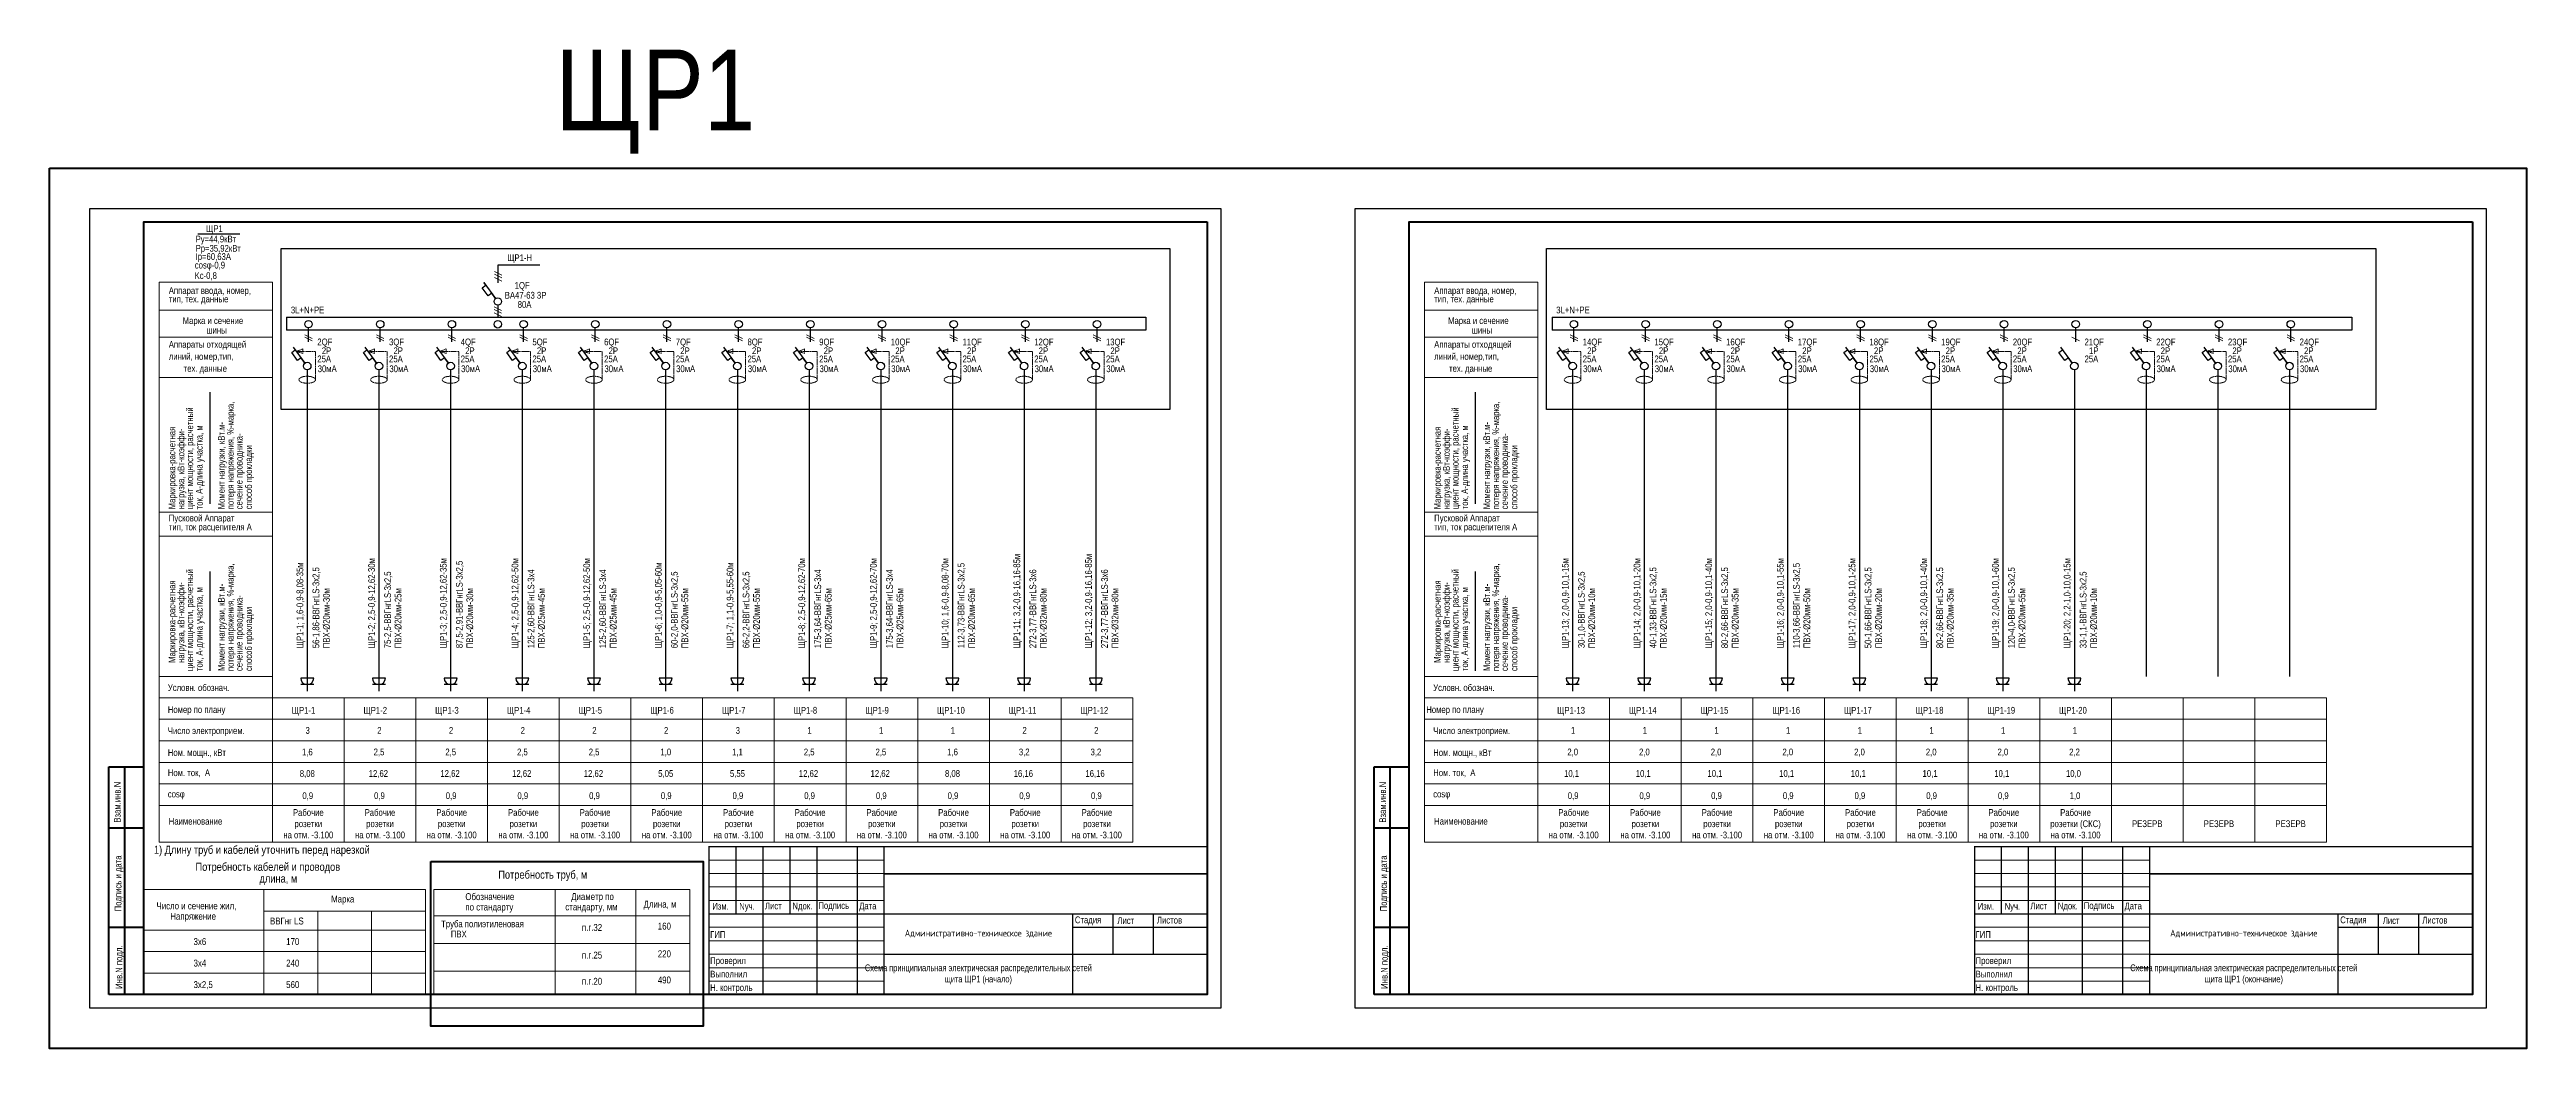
# Model space of a CAD drawing. Header units: metres. Extents: x -93142 to 227756, y -64772 to 286334.
# Drawn here: x 10988 to 102988, y -25972 to 11133 of the extents above; entities that cross this region are included whole.
import ezdxf

# ---------------------------------------------------------------- set-up
doc = ezdxf.new("R2010")
doc.units = ezdxf.units.M
doc.linetypes.add('CENTER2', pattern=[2.3, 2, -0.1, 0.1, -0.1])
doc.linetypes.add('DASHED2', pattern=[9.525, 6.35, -3.175])
for name, color, linetype, lineweight in [('1_Рамка_АР', 7, 'Continuous', 13), ('G-ANNO-TTLB', 7, 'Continuous', 9), ('Рамка', 7, 'Continuous', 40), ('ЭЛ', 250, 'Continuous', 50), ('ЭЛ-сила', 5, 'Continuous', 50), ('ЭЛ.ос', 7, 'Continuous', 30)]:
    doc.layers.add(name, color=color, linetype=linetype, lineweight=lineweight)
for name, color, linetype in [('SETKA', 5, 'Continuous'), ('Text standart (rus)', 7, 'Continuous'), ('Схема', 7, 'Continuous')]:
    doc.layers.add(name, color=color, linetype=linetype)
doc.styles.add('Arial', font='ARIALN.TTF', dxfattribs={"width": 0.8, "height": 2.5})
doc.styles.add('GOST Common_7', font='ARIALN.TTF', dxfattribs={"width": 0.8, "height": 2.5})
doc.styles.get("Standard").update_dxf_attribs({"font": 'ARIALN.TTF'})

msp = doc.modelspace()

# ---------------------------------------------------------------- texts
at = {"layer": 'G-ANNO-TTLB', "char_height": 250, "width": 7000, "attachment_point": 5, "style": 'GOST Common_7'}
for s, insert in [('Схема принципиальная электрическая распределительных сетей \\Pщита ЩР1 (начало)', (45487.7814, -23222.0053)), ('Схема принципиальная электрическая распределительных сетей \\Pщита ЩР1 (окончание)', (92487.7814, -23222.0053))]:
    msp.add_mtext(s, dxfattribs=dict(at, insert=insert))
at = {"layer": 'SETKA', "color": 7, "linetype": 'ByBlock', "lineweight": 25, "char_height": 250, "width": 2662.781155, "attachment_point": 5}
for insert in [(88902.0965, -17626.2535), (91564.8777, -17626.2535), (94227.6588, -17626.2535)]:
    msp.add_mtext('РЕЗЕРВ', dxfattribs=dict(at, insert=insert))
at = {"layer": 'Text standart (rus)'}
for s, p in [('ЩР1', (16804.7492, 4357.4897)), ('Ру=44,9кВт', (16413.2186, 3967.8409)), ('Рр=35,92кВт', (16413.2186, 3623.1627)), ('cosφ-0,9', (16382.3929, 2999.9859)), ('Kc-0,8', (16375.7814, 2612.2212)), ('Iр=60,63А', (16413.2186, 3318.9784)), ('ЩР1-Н', (27988.6855, 3272.9546)), ('3L+N+PE', (19951.2079, 1334.5887)), ('80А', (28377.6347, 1537.1843)), ('3L+N+PE', (66951.2079, 1334.5887)), ('шины', (16810.6858, 583.9631)), ('2QF', (20935.2134, 146.7882)), ('2Р', (21100.346, -181.7991)), ('3QF', (23597.9945, 146.7882)), ('2Р', (23763.1272, -181.7991)), ('4QF', (26260.7757, 146.7882)), ('2Р', (26425.9083, -181.7991)), ('5QF', (28923.5568, 146.7882)), ('2Р', (29088.6895, -181.7991)), ('6QF', (31586.338, 146.7882)), ('2Р', (31751.4706, -181.7991)), ('7QF', (34249.1192, 146.7882)), ('2Р', (34414.2518, -181.7991)), ('8QF', (36911.9003, 146.7882)), ('2Р', (37077.0329, -181.7991)), ('9QF', (39574.6815, 146.7882)), ('2Р', (39739.8141, -181.7991)), ('10QF', (42237.4626, 146.7882)), ('2Р', (42402.5953, -181.7991)), ('11QF', (44900.2438, 146.7882)), ('2Р', (45065.3764, -181.7991)), ('12QF', (47563.0249, 146.7882)), ('2Р', (47728.1576, -181.7991)), ('13QF', (50225.8061, 146.7882)), ('2Р', (50390.9387, -181.7991)), ('шины', (63810.6858, 583.9631)), ('14QF', (67935.2134, 146.7882)), ('2Р', (68100.346, -181.7991)), ('15QF', (70597.9945, 146.7882)), ('2Р', (70763.1272, -181.7991)), ('16QF', (73260.7757, 146.7882)), ('2Р', (73425.9083, -181.7991)), ('17QF', (75923.5568, 146.7882)), ('2Р', (76088.6895, -181.7991)), ('18QF', (78586.338, 146.7882)), ('2Р', (78751.4706, -181.7991)), ('19QF', (81249.1192, 146.7882)), ('2Р', (81414.2518, -181.7991)), ('20QF', (83911.9003, 146.7882)), ('2Р', (84077.0329, -181.7991)), ('21QF', (86574.6815, 146.7882)), ('1Р', (86739.8141, -181.7991)), ('22QF', (89237.4626, 146.7882)), ('2Р', (89402.5953, -181.7991)), ('23QF', (91900.2438, 146.7882)), ('2Р', (92065.3764, -181.7991)), ('24QF', (94563.0249, 146.7882)), ('2Р', (94728.1576, -181.7991)), ('25A', (20935.0753, -483.3797)), ('30мA', (20948.7421, -849.6081)), ('25A', (23597.8565, -483.3797)), ('30мA', (23611.5232, -849.6081)), ('25A', (26260.6376, -483.3797)), ('30мA', (26274.3044, -849.6081)), ('25A', (28923.4188, -483.3797)), ('30мA', (28937.0856, -849.6081)), ('25A', (31586.2, -483.3797)), ('30мA', (31599.8667, -849.6081)), ('25A', (34248.9811, -483.3797)), ('30мA', (34262.6479, -849.6081)), ('25A', (36911.7623, -483.3797)), ('30мA', (36925.429, -849.6081)), ('25A', (39574.5434, -483.3797)), ('30мA', (39588.2102, -849.6081)), ('25A', (42237.3246, -483.3797)), ('30мA', (42250.9913, -849.6081)), ('25A', (44900.1057, -483.3797)), ('30мA', (44913.7725, -849.6081)), ('25A', (47562.8869, -483.3797)), ('30мA', (47576.5536, -849.6081)), ('25A', (50225.668, -483.3797)), ('30мA', (50239.3348, -849.6081)), ('25A', (67935.0753, -483.3797)), ('30мA', (67948.7421, -849.6081)), ('25A', (70597.8565, -483.3797)), ('30мA', (70611.5232, -849.6081)), ('25A', (73260.6376, -483.3797)), ('30мA', (73274.3044, -849.6081)), ('25A', (75923.4188, -483.3797)), ('30мA', (75937.0856, -849.6081)), ('25A', (78586.2, -483.3797)), ('30мA', (78599.8667, -849.6081)), ('25A', (81248.9811, -483.3797)), ('30мA', (81262.6479, -849.6081)), ('25A', (83911.7623, -483.3797)), ('30мA', (83925.429, -849.6081)), ('25A', (86574.5434, -483.3797)), ('25A', (89237.3246, -483.3797)), ('30мA', (89250.9913, -849.6081)), ('25A', (91900.1057, -483.3797)), ('30мA', (91913.7725, -849.6081)), ('25A', (94562.8869, -483.3797)), ('30мA', (94576.5536, -849.6081)), ('Условн. обознач.', (15381.3074, -12695.7145)), ('Условн. обознач.', (62381.3074, -12695.7145)), ('Номер по плану', (15381.3074, -13510.4192)), ('Номер по плану', (62122.745, -13510.4192)), ('Число электроприем.', (15381.3074, -14293.624)), ('3', (20496.2517, -14283.4089)), ('2', (23159.0329, -14283.4089)), ('2', (25821.814, -14283.4089)), ('2', (28484.5952, -14283.4089)), ('2', (31147.3763, -14283.4089)), ('2', (33810.1575, -14283.4089)), ('3', (36472.9386, -14283.4089)), ('1', (39135.7198, -14283.4089)), ('1', (41798.501, -14283.4089)), ('1', (44461.2821, -14283.4089)), ('2', (47124.0633, -14283.4089)), ('2', (49786.8444, -14283.4089)), ('Число электроприем.', (62381.3074, -14293.624)), ('1', (67496.2517, -14283.4089)), ('1', (70159.0329, -14283.4089)), ('1', (72821.814, -14283.4089)), ('1', (75484.5952, -14283.4089)), ('1', (78147.3763, -14283.4089)), ('1', (80810.1575, -14283.4089)), ('1', (83472.9386, -14283.4089)), ('1', (86135.7198, -14283.4089)), ('Ном. мощн., кВт', (15381.3074, -15108.2419)), ('Ном. ток,  А', (15381.3074, -15855.1079)), ('8,08', (20282.7784, -15883.4089)), ('1,6', (20364.1468, -15083.4089)), ('12,62', (22842.9355, -15883.4089)), ('2,5', (23026.928, -15083.4089)), ('12,62', (25505.7167, -15883.4089)), ('2,5', (25689.7092, -15083.4089)), ('12,62', (28168.4978, -15883.4089)), ('2,5', (28352.4903, -15083.4089)), ('12,62', (30831.279, -15883.4089)), ('2,5', (31015.2715, -15083.4089)), ('5,05', (33596.6842, -15883.4089)), ('1,0', (33678.0526, -15083.4089)), ('5,55', (36259.4653, -15883.4089)), ('1,1', (36340.8338, -15083.4089)), ('12,62', (38819.6225, -15883.4089)), ('2,5', (39003.6149, -15083.4089)), ('12,62', (41482.4036, -15883.4089)), ('2,5', (41666.3961, -15083.4089)), ('8,08', (44247.8088, -15883.4089)), ('1,6', (44329.1772, -15083.4089)), ('16,16', (46799.8549, -15883.4089)), ('3,2', (46991.9584, -15083.4089)), ('16,16', (49462.636, -15883.4089)), ('3,2', (49654.7396, -15083.4089)), ('Ном. мощн., кВт', (62381.3074, -15108.2419)), ('Ном. ток,  А', (62381.3074, -15855.1079)), ('10,1', (67243.2151, -15883.4089)), ('2,0', (67364.1468, -15083.4089)), ('10,1', (69905.9963, -15883.4089)), ('2,0', (70026.928, -15083.4089)), ('10,1', (72568.7774, -15883.4089)), ('2,0', (72689.7092, -15083.4089)), ('10,1', (75231.5586, -15883.4089)), ('2,0', (75352.4903, -15083.4089)), ('10,1', (77894.3397, -15883.4089)), ('2,0', (78015.2715, -15083.4089)), ('10,1', (80557.1209, -15883.4089)), ('2,0', (80678.0526, -15083.4089)), ('10,1', (83219.902, -15883.4089)), ('2,0', (83340.8338, -15083.4089)), ('10,0', (85882.6832, -15883.4089)), ('2,2', (86003.6149, -15083.4089)), ('cosφ', (15381.3074, -16646.4341)), ('0,9', (20379.6881, -16708.2419)), ('0,9', (23042.4693, -16708.2419)), ('0,9', (25705.2504, -16708.2419)), ('0,9', (28368.0316, -16708.2419)), ('0,9', (31030.8127, -16708.2419)), ('0,9', (33693.5939, -16708.2419)), ('0,9', (36356.375, -16708.2419)), ('0,9', (39019.1562, -16708.2419)), ('0,9', (41681.9373, -16708.2419)), ('0,9', (44344.7185, -16708.2419)), ('0,9', (47007.4997, -16708.2419)), ('0,9', (49670.2808, -16708.2419)), ('cosφ', (62381.3074, -16646.4341)), ('0,9', (67379.6881, -16708.2419)), ('0,9', (70042.4693, -16708.2419)), ('0,9', (72705.2504, -16708.2419)), ('0,9', (75368.0316, -16708.2419)), ('0,9', (78030.8127, -16708.2419)), ('0,9', (80693.5939, -16708.2419)), ('0,9', (83356.375, -16708.2419)), ('1,0', (86019.1562, -16708.2419)), ('Наименование', (15415.9463, -17657.6979)), ('Наименование', (62415.9463, -17657.6979))]:
    msp.add_text(s, height=250, dxfattribs=at).set_placement(p)
at = {"layer": 'Text standart (rus)', "lineweight": 15}
for s, p in [('Аппарат ввода, номер,', (15417.8159, 2054.7688)), ('тип, тех. данные', (15417.8159, 1740.6554)), ('Аппарат ввода, номер,', (62417.8159, 2054.7688)), ('тип, тех. данные', (62417.8159, 1740.6554)), ('Марка и сечение', (15932.916, 937.4786)), ('Марка и сечение', (62932.916, 937.4786)), ('Аппараты отходящей', (15417.8159, 55.1045)), ('Аппараты отходящей', (62417.8159, 55.1045)), ('линий, номер,тип, ', (15417.8159, -392.8382)), ('тех. данные', (15970.3724, -838.222)), ('линий, номер,тип, ', (62417.8159, -392.8382)), ('тех. данные', (62970.3724, -838.222)), ('Пусковой Аппарат', (15417.8159, -6395.9695)), ('Пусковой Аппарат', (62417.8159, -6395.9695)), ('тип, ток расцепителя А', (15417.8159, -6727.2248)), ('тип, ток расцепителя А', (62417.8159, -6727.2248))]:
    msp.add_text(s, height=250, dxfattribs=at).set_placement(p)
at = {"layer": 'Text standart (rus)', "linetype": 'ByBlock', "lineweight": -2}
for s, p in [('ВА47-63 3Р', (27896.5899, 1882.059)), ('1QF', (28264.6932, 2246.1005))]:
    msp.add_text(s, height=250, dxfattribs=at).set_placement(p)
at = {"layer": 'Text standart (rus)'}
for s, p in [('циент мощности, расчетный', (16321.6202, -5945.3819)), ('Момент нагрузки, кВт.м-', (17495.4037, -5945.3819)), ('потеря напряжения, %%%-марка,', (17829.8139, -5945.3819)), ('циент мощности, расчетный', (63321.6202, -5945.3819)), ('Момент нагрузки, кВт.м-', (64495.4037, -5945.3819)), ('потеря напряжения, %%%-марка,', (64829.8139, -5945.3819)), ('Маркировка-расчетная', (15661.5366, -5945.3819)), ('нагрузка, кВт-коэффи-', (15995.9469, -5945.3819)), ('ток, А-длина участка, м', (16674.3066, -5945.3819)), ('сечение проводника-', (18155.4873, -5945.3819)), ('способ прокладки', (18508.1736, -5945.3819)), ('Маркировка-расчетная', (62661.5366, -5945.3819)), ('нагрузка, кВт-коэффи-', (62995.9469, -5945.3819)), ('ток, А-длина участка, м', (63674.3066, -5945.3819)), ('сечение проводника-', (65155.4873, -5945.3819)), ('способ прокладки', (65508.1736, -5945.3819)), ('циент мощности, расчетный', (16321.6202, -11953.5465)), ('потеря напряжения, %%%-марка,', (17829.8139, -11953.5465)), ('ЩР1-1; 1,6-0,9-8,08-35м', (20412.1266, -11105.0692)), ('56-1,86-ВВГнгLS-3х2,5', (21006.6898, -11105.0692)), ('ЩР1-2; 2,5-0,9-12,62-30м', (23074.9078, -11105.0692)), ('75-2,5-ВВГнгLS-3х2,5', (23669.471, -11105.0692)), ('ЩР1-3; 2,5-0,9-12,62-35м', (25737.689, -11105.0692)), ('87,5-2,91-ВВГнгLS-3х2,5', (26332.2521, -11105.0692)), ('ЩР1-4; 2,5-0,9-12,62-50м', (28400.4701, -11105.0692)), ('125-2,60-ВВГнгLS-3х4', (28995.0333, -11105.0692)), ('ЩР1-5; 2,5-0,9-12,62-50м', (31063.2513, -11105.0692)), ('125-2,60-ВВГнгLS-3х4', (31657.8144, -11105.0692)), ('ЩР1-6; 1,0-0,9-5,05-60м', (33726.0324, -11105.0692)), ('60-2,0-ВВГнгLS-3х2,5', (34320.5956, -11105.0692)), ('ЩР1-7; 1,1-0,9-5,55-60м', (36388.8136, -11105.0692)), ('66-2,2-ВВГнгLS-3х2,5', (36983.3767, -11105.0692)), ('ЩР1-8; 2,5-0,9-12,62-70м', (39051.5947, -11105.0692)), ('175-3,64-ВВГнгLS-3х4', (39646.1579, -11105.0692)), ('ЩР1-9; 2,5-0,9-12,62-70м', (41714.3759, -11105.0692)), ('175-3,64-ВВГнгLS-3х4', (42308.939, -11105.0692)), ('ЩР1-10; 1,6-0,9-8,08-70м', (44377.157, -11105.0692)), ('112-3,73-ВВГнгLS-3х2,5', (44971.7202, -11105.0692)), ('ЩР1-11; 3,2-0,9-16,16-85м', (47039.9382, -11105.0692)), ('272-3,77-ВВГнгLS-3х6', (47634.5014, -11105.0692)), ('ЩР1-12; 3,2-0,9-16,16-85м', (49702.7194, -11105.0692)), ('272-3,77-ВВГнгLS-3х6', (50297.2825, -11105.0692)), ('циент мощности, расчетный', (63321.6202, -11953.5465)), ('потеря напряжения, %%%-марка,', (64829.8139, -11953.5465)), ('ЩР1-13; 2,0-0,9-10,1-15м', (67412.1266, -11105.0692)), ('30-1,0-ВВГнгLS-3х2,5', (68006.6898, -11105.0692)), ('ЩР1-14; 2,0-0,9-10,1-20м', (70074.9078, -11105.0692)), ('40-1,33-ВВГнгLS-3х2,5', (70669.471, -11105.0692)), ('ЩР1-15; 2,0-0,9-10,1-40м', (72737.689, -11105.0692)), ('80-2,66-ВВГнгLS-3х2,5', (73332.2521, -11105.0692)), ('ЩР1-16; 2,0-0,9-10,1-55м', (75400.4701, -11105.0692)), ('110-3,66-ВВГнгLS-3х2,5', (75995.0333, -11105.0692)), ('ЩР1-17; 2,0-0,9-10,1-25м', (78063.2513, -11105.0692)), ('50-1,66-ВВГнгLS-3х2,5', (78657.8144, -11105.0692)), ('ЩР1-18; 2,0-0,9-10,1-40м', (80726.0324, -11105.0692)), ('80-2,66-ВВГнгLS-3х2,5', (81320.5956, -11105.0692)), ('ЩР1-19; 2,0-0,9-10,1-60м', (83388.8136, -11105.0692)), ('120-4,0-ВВГнгLS-3х2,5', (83983.3767, -11105.0692)), ('ЩР1-20; 2,2-1,0-10,0-15м', (86051.5947, -11105.0692)), ('33-1,1-ВВГнгLS-3х2,5', (86646.1579, -11105.0692)), ('Маркировка-расчетная', (15661.5366, -11650.725)), ('нагрузка, кВт-коэффи-', (15995.9469, -11650.725)), ('ток, А-длина участка, м', (16674.3066, -11953.5465)), ('Момент нагрузки, кВт.м-', (17495.4037, -11953.5465)), ('сечение проводника-', (18155.4873, -11953.5465)), ('ПВХ-Ø20мм-30м', (21395.8524, -11105.0692)), ('ПВХ-Ø20мм-25м', (24058.6335, -11105.0692)), ('ПВХ-Ø20мм-30м', (26721.4147, -11105.0692)), ('ПВХ-Ø25мм-45м', (29384.1958, -11105.0692)), ('ПВХ-Ø25мм-45м', (32046.977, -11105.0692)), ('ПВХ-Ø20мм-55м', (34709.7581, -11105.0692)), ('ПВХ-Ø20мм-55м', (37372.5393, -11105.0692)), ('ПВХ-Ø25мм-65м', (40035.3204, -11105.0692)), ('ПВХ-Ø25мм-65м', (42698.1016, -11105.0692)), ('ПВХ-Ø20мм-65м', (45360.8828, -11105.0692)), ('ПВХ-Ø32мм-80м', (48023.6639, -11105.0692)), ('ПВХ-Ø32мм-80м', (50686.4451, -11105.0692)), ('Маркировка-расчетная', (62661.5366, -11650.725)), ('нагрузка, кВт-коэффи-', (62995.9469, -11650.725)), ('ток, А-длина участка, м', (63674.3066, -11953.5465)), ('Момент нагрузки, кВт.м-', (64495.4037, -11953.5465)), ('сечение проводника-', (65155.4873, -11953.5465)), ('ПВХ-Ø20мм-10м', (68395.8524, -11105.0692)), ('ПВХ-Ø20мм-15м', (71058.6335, -11105.0692)), ('ПВХ-Ø20мм-35м', (73721.4147, -11105.0692)), ('ПВХ-Ø20мм-50м', (76384.1958, -11105.0692)), ('ПВХ-Ø20мм-20м', (79046.977, -11105.0692)), ('ПВХ-Ø20мм-35м', (81709.7581, -11105.0692)), ('ПВХ-Ø20мм-55м', (84372.5393, -11105.0692)), ('ПВХ-Ø20мм-10м', (87035.3204, -11105.0692)), ('способ прокладки', (18508.1736, -11953.5465)), ('способ прокладки', (65508.1736, -11953.5465))]:
    msp.add_text(s, height=250, rotation=90, dxfattribs=at).set_placement(p)
at = {"layer": 'Text standart (rus)', "linetype": 'ByBlock', "lineweight": 0, "ltscale": 100}
for s, p in [('ЩР1-1', (19986.6021, -13535.2621)), ('ЩР1-2', (22649.3832, -13535.2621)), ('ЩР1-3', (25312.1644, -13535.2621)), ('ЩР1-4', (27974.9455, -13535.2621)), ('ЩР1-5', (30637.7267, -13535.2621)), ('ЩР1-6', (33300.5079, -13535.2621)), ('ЩР1-7', (35963.289, -13535.2621)), ('ЩР1-8', (38626.0702, -13535.2621)), ('ЩР1-9', (41288.8513, -13535.2621)), ('ЩР1-10', (43951.6325, -13535.2621)), ('ЩР1-11', (46614.4136, -13535.2621)), ('ЩР1-12', (49277.1948, -13535.2621)), ('ЩР1-13', (66986.6021, -13535.2621)), ('ЩР1-14', (69649.3832, -13535.2621)), ('ЩР1-15', (72312.1644, -13535.2621)), ('ЩР1-16', (74974.9455, -13535.2621)), ('ЩР1-17', (77637.7267, -13535.2621)), ('ЩР1-18', (80300.5079, -13535.2621)), ('ЩР1-19', (82963.289, -13535.2621)), ('ЩР1-20', (85626.0702, -13535.2621))]:
    msp.add_text(s, height=250, dxfattribs=at).set_placement(p)
at = {"layer": 'Text standart (rus)', "char_height": 250, "width": 2662.781155, "attachment_point": 5}
for s, insert in [('Рабочие\\Pрозетки\\P{\\C7;на отм. -3.100}', (20599.8473, -17626.2535)), ('Рабочие\\Pрозетки\\P{\\C7;на отм. -3.100}', (23262.6284, -17626.2535)), ('Рабочие\\Pрозетки\\P{\\C7;на отм. -3.100}', (25925.4096, -17626.2535)), ('Рабочие\\Pрозетки\\P{\\C7;на отм. -3.100}', (28588.1908, -17626.2535)), ('Рабочие\\Pрозетки\\P{\\C7;на отм. -3.100}', (31250.9719, -17626.2535)), ('Рабочие\\Pрозетки\\P{\\C7;на отм. -3.100}', (33913.7531, -17626.2535)), ('Рабочие\\Pрозетки\\P{\\C7;на отм. -3.100}', (36576.5342, -17626.2535)), ('Рабочие\\Pрозетки\\P{\\C7;на отм. -3.100}', (39239.3154, -17626.2535)), ('Рабочие\\Pрозетки\\P{\\C7;на отм. -3.100}', (41902.0965, -17626.2535)), ('Рабочие\\Pрозетки\\P{\\C7;на отм. -3.100}', (44564.8777, -17626.2535)), ('Рабочие\\Pрозетки\\P{\\C7;на отм. -3.100}', (47227.6588, -17626.2535)), ('Рабочие\\Pрозетки\\P{\\C7;на отм. -3.100}', (49890.44, -17626.2535)), ('Рабочие\\Pрозетки\\P{\\C7;на отм. -3.100}', (67599.8473, -17626.2535)), ('Рабочие\\Pрозетки\\P{\\C7;на отм. -3.100}', (70262.6284, -17626.2535)), ('Рабочие\\Pрозетки\\P{\\C7;на отм. -3.100}', (72925.4096, -17626.2535)), ('Рабочие\\Pрозетки\\P{\\C7;на отм. -3.100}', (75588.1908, -17626.2535)), ('Рабочие\\Pрозетки\\P{\\C7;на отм. -3.100}', (78250.9719, -17626.2535)), ('Рабочие\\Pрозетки\\P{\\C7;на отм. -3.100}', (80913.7531, -17626.2535)), ('Рабочие\\Pрозетки\\P{\\C7;на отм. -3.100}', (83576.5342, -17626.2535)), ('Рабочие\\Pрозетки (СКС)\\P{\\C7;на отм. -3.100}', (86239.3154, -17626.2535))]:
    msp.add_mtext(s, dxfattribs=dict(at, insert=insert))
at = {"layer": 'Схема', "color": 7, "lineweight": 35, "style": 'Arial'}
for s, height, p in [('1) Длину труб и кабелей уточнить перед нарезкой', 300, (14866.5135, -18741.6019)), ('Потребность кабелей и проводов', 300, (16409.3019, -19373.9375)), ('длина, м', 300, (18787.2107, -19809.5284)), ('Обозначение ', 255, (26433.133, -20460.4338)), ('Потребность труб, м', 300, (27654.4362, -19664.9594)), ('Диаметр по', 255, (30363.6583, -20457.7181)), ('Число и сечение жил,', 255, (14961.5414, -20803.7104)), ('Напряжение', 255, (15471.8961, -21189.4247)), ('ВВГнг LS', 255, (19177.4224, -21365.2792)), ('Марка', 255, (21447.6272, -20548.3243)), ('по стандарту', 255, (26433.133, -20846.1481)), ('стандарту, мм', 255, (30145.8044, -20843.4323)), ('Длина, м', 255, (33053.7267, -20741.5359)), ('3х6', 255, (16336.5286, -22128.5715)), ('170', 255, (19776.8093, -22128.5715)), ('Труба полиэтиленовая', 250, (25533.2102, -21469.7567)), ('ПВХ', 250, (25894.0949, -21847.241)), ('п.г.32', 255, (30760.2567, -21604.2426)), ('160', 255, (33580.7189, -21555.654)), ('3х4', 255, (16336.5286, -22928.5715)), ('240', 255, (19776.8093, -22928.5715)), ('п.г.25', 255, (30760.2567, -22633.118)), ('220', 255, (33580.7189, -22584.5293)), ('3х2,5', 255, (16336.5286, -23728.5715)), ('560', 255, (19776.8093, -23728.5715)), ('п.г.20', 255, (30760.2567, -23604.0674)), ('490', 255, (33580.7189, -23555.4788))]:
    msp.add_text(s, height=height, dxfattribs=at).set_placement(p)
at = {"layer": 'ЭЛ', "color": 5, "lineweight": 50, "insert": (33486.8296, 9198.6006), "char_height": 3000, "width": 42001.903583, "attachment_point": 5}
msp.add_mtext('ЩР1', dxfattribs=at)

# ---------------------------------------------------------------- blocks, each defined once
blk = doc.blocks.new('Казарма_1_Рамка_АР')
for p, q in [((682893, 323993), (689393, 323993)), ((682893, 323493), (701393, 323493)), ((682893, 322993), (689393, 322993)), ((682893, 322493), (689393, 322493)), ((682893, 321993), (701393, 321993)), ((682893, 321493), (689393, 321493)), ((682893, 320993), (689393, 320993)), ((682893, 320493), (701393, 320493)), ((682893, 319993), (689393, 319993)), ((682893, 319493), (689393, 319493))]:
    blk.add_line(p, q)
at = {"const_width": 50}
for points in [[(701393, 324493), (682893, 324493), (682893, 318993)], [(683893, 321993), (683893, 324493)], [(684893, 318993), (684893, 324493)], [(685893, 321993), (685893, 324493)], [(686893, 318993), (686893, 324493)], [(688393, 318993), (688393, 324493)], [(689393, 318993), (689393, 324493)], [(689393, 323479), (701393, 323479)], [(682893, 321993), (689393, 321993)], [(689393, 321993), (701393, 321993)], [(701393, 321993), (699393, 321993), (697893, 321993), (696393, 321993), (696393, 318993)], [(697893, 321993), (697893, 320493)], [(699393, 321993), (699393, 320493)], [(696393, 321493), (701393, 321493)], [(689393, 320493), (701393, 320493)]]:
    blk.add_lwpolyline(points, dxfattribs=at)
blk.add_lwpolyline([(696393, 321493), (701393, 321493)])
at = {"layer": 'G-ANNO-TTLB', "style": 'GOST Common_7'}
for s, p in [('Изм.', (683009, 322149)), ('Nуч.', (684010, 322149)), ('Лист', (684967, 322162)), ('Nдок.', (685988, 322162)), ('Подпись', (686949, 322176)), ('Дата', (688464, 322162)), ('ГИП ', (682932, 321100)), ('Стадия', (696477, 321645)), ('Лист', (698056, 321619)), ('Листов', (699525, 321633)), ('Проверил ', (682931, 320129)), ('Выполнил', (682931, 319629)), ('Н. контроль', (682931, 319129))]:
    blk.add_text(s, height=250, dxfattribs=at).set_placement(p)
at = {"layer": 'G-ANNO-TTLB', "insert": (692893, 321243), "char_height": 250, "width": 7000, "attachment_point": 5, "style": 'GOST Common_7'}
blk.add_mtext('{\\fISOCPEUR|b0|i0|c204|p34;Административно-техническое здание}', dxfattribs=at)
blk = doc.blocks.new('stug')
at = {"layer": 'Рамка'}
for p, q in [((18549, -29192), (18549, -20727)), ((18549, -20727), (19849, -20727)), ((19149, -29192), (19149, -20727)), ((18549, -22992), (19849, -22992)), ((18549, -26692), (19849, -26692)), ((19849, -29192), (18549, -29192))]:
    blk.add_line(p, q, dxfattribs=at)
at = {"layer": 'Рамка', "lineweight": 25}
blk.add_line((19849, -23692), (19849, -29192), dxfattribs=at)
at = {"layer": 'Text standart (rus)', "color": 7, "lineweight": 25}
for s, p in [('Взам.инв.N', (18990, -22803)), ('Подпись и дата', (19020, -26101)), ('Инв.N подл.', (19050, -28977))]:
    blk.add_text(s, height=250, rotation=90, dxfattribs=at).set_placement(p)

# ---------------------------------------------------------------- linework, layer by layer
at = {"color": 7, "linetype": 'ByBlock', "lineweight": 20, "ltscale": 0.2}
for p, q in [((14487.7814, -20072.0053), (24946.9935, -20072.0053)), ((18946.9935, -20072.0053), (18946.9935, -23972.0053)), ((24946.9935, -20072.0053), (24946.9935, -23972.0053)), ((25264.9738, -20072.0053), (34764.9738, -20072.0053)), ((25264.9738, -23972.0053), (25264.9738, -20072.0053)), ((29764.9738, -23972.0053), (29764.9738, -20072.0053)), ((32764.9738, -23972.0053), (32764.9738, -20072.0053)), ((34764.9738, -20072.0053), (34764.9738, -23972.0053)), ((18946.9935, -20872.0053), (24946.9935, -20872.0053)), ((20946.9935, -20872.0053), (20946.9935, -23972.0053)), ((22946.9935, -20872.0053), (22946.9935, -23972.0053)), ((34764.9738, -21043.13), (25264.9738, -21043.13)), ((14487.7814, -21572.0053), (24946.9935, -21572.0053)), ((34764.9738, -22072.0053), (25264.9738, -22072.0053)), ((14487.7814, -22372.0053), (24946.9935, -22372.0053)), ((14487.7814, -23172.0053), (24946.9935, -23172.0053)), ((34764.9738, -23100.8807), (25264.9738, -23100.8807)), ((14487.7814, -23972.0053), (24946.9935, -23972.0053)), ((61487.7814, -23972.0053), (71946.9935, -23972.0053))]:
    msp.add_line(p, q, dxfattribs=at)
at = {"color": 1, "lineweight": 40}
msp.add_lwpolyline([(10987.7814, 6727.9947), (102987.7814, 6727.9947), (102987.7814, -25972.0053), (10987.7814, -25972.0053)], close=True, dxfattribs=at)
at = {"color": 6, "lineweight": 60}
msp.add_lwpolyline([(25147.3005, -19031.6685), (35266.353, -19031.6685), (35266.353, -25138.2708), (25147.3005, -25138.2708)], close=True, dxfattribs=at)
at = {"layer": 'Text standart (rus)'}
for points in [[(54487.7814, 5227.9947), (54487.7814, -24472.0053), (12487.7814, -24472.0053), (12487.7814, 5227.9947)], [(101487.7814, 5227.9947), (101487.7814, -24472.0053), (59487.7814, -24472.0053), (59487.7814, 5227.9947)]]:
    msp.add_lwpolyline(points, close=True, dxfattribs=at)
at = {"layer": 'Text standart (rus)', "linetype": 'CENTER2', "ltscale": 30}
for points in [[(19590.7432, 3748.2726), (52601.0863, 3748.2726), (52601.0863, -2234.4882), (19590.7432, -2234.4882)], [(66590.7432, 3748.2726), (97398.2115, 3748.2726), (97398.2115, -2234.4882), (66590.7432, -2234.4882)]]:
    msp.add_lwpolyline(points, close=True, dxfattribs=at)
at = {"layer": 'Рамка'}
for points in [[(53987.7814, 4727.9947), (53987.7814, -23972.0053), (14487.7814, -23972.0053), (14487.7814, 4727.9947)], [(100987.7814, 4727.9947), (100987.7814, -23972.0053), (61487.7814, -23972.0053), (61487.7814, 4727.9947)]]:
    msp.add_lwpolyline(points, close=True, dxfattribs=at)
at = {"layer": 'ЭЛ', "color": 0, "lineweight": 15}
for p, q in [((14487.7814, -23972.0053), (18121.7691, -23972.0053)), ((21487.679, -23972.0053), (25121.6667, -23972.0053)), ((61487.7814, -23972.0053), (65121.7691, -23972.0053)), ((68487.679, -23972.0053), (72121.6667, -23972.0053))]:
    msp.add_line(p, q, dxfattribs=at)
at = {"layer": 'ЭЛ-сила', "color": 0, "lineweight": 30}
for p, q in [((20798.4185, -12215.6117), (20318.4185, -12215.6117)), ((20798.4185, -12455.6117), (20318.4185, -12455.6117)), ((20558.4185, -12153.3017), (20558.4185, -12695.6117)), ((23461.1996, -12215.6117), (22981.1996, -12215.6117)), ((23461.1996, -12455.6117), (22981.1996, -12455.6117)), ((23221.1996, -12153.3017), (23221.1996, -12695.6117)), ((26123.9808, -12215.6117), (25643.9808, -12215.6117)), ((26123.9808, -12455.6117), (25643.9808, -12455.6117)), ((25883.9808, -12153.3017), (25883.9808, -12695.6117)), ((28786.762, -12215.6117), (28306.762, -12215.6117)), ((28786.762, -12455.6117), (28306.762, -12455.6117)), ((28546.762, -12153.3017), (28546.762, -12695.6117)), ((31449.5431, -12215.6117), (30969.5431, -12215.6117)), ((31449.5431, -12455.6117), (30969.5431, -12455.6117)), ((31209.5431, -12153.3017), (31209.5431, -12695.6117)), ((34112.3243, -12215.6117), (33632.3243, -12215.6117)), ((34112.3243, -12455.6117), (33632.3243, -12455.6117)), ((33872.3243, -12153.3017), (33872.3243, -12695.6117)), ((36775.1054, -12215.6117), (36295.1054, -12215.6117)), ((36775.1054, -12455.6117), (36295.1054, -12455.6117)), ((36535.1054, -12153.3017), (36535.1054, -12695.6117)), ((39437.8866, -12215.6117), (38957.8866, -12215.6117)), ((39437.8866, -12455.6117), (38957.8866, -12455.6117)), ((39197.8866, -12153.3017), (39197.8866, -12695.6117)), ((42100.6677, -12215.6117), (41620.6677, -12215.6117)), ((42100.6677, -12455.6117), (41620.6677, -12455.6117)), ((41860.6677, -12153.3017), (41860.6677, -12695.6117)), ((44763.4489, -12215.6117), (44283.4489, -12215.6117)), ((44763.4489, -12455.6117), (44283.4489, -12455.6117)), ((44523.4489, -12153.3017), (44523.4489, -12695.6117)), ((47426.23, -12215.6117), (46946.23, -12215.6117)), ((47426.23, -12455.6117), (46946.23, -12455.6117)), ((47186.23, -12153.3017), (47186.23, -12695.6117)), ((50089.0112, -12215.6117), (49609.0112, -12215.6117)), ((50089.0112, -12455.6117), (49609.0112, -12455.6117)), ((49849.0112, -12153.3017), (49849.0112, -12695.6117)), ((67798.4185, -12215.6117), (67318.4185, -12215.6117)), ((67798.4185, -12455.6117), (67318.4185, -12455.6117)), ((67558.4185, -12153.3017), (67558.4185, -12695.6117)), ((70461.1996, -12215.6117), (69981.1996, -12215.6117)), ((70461.1996, -12455.6117), (69981.1996, -12455.6117)), ((70221.1996, -12153.3017), (70221.1996, -12695.6117)), ((73123.9808, -12215.6117), (72643.9808, -12215.6117)), ((73123.9808, -12455.6117), (72643.9808, -12455.6117)), ((72883.9808, -12153.3017), (72883.9808, -12695.6117)), ((75786.762, -12215.6117), (75306.762, -12215.6117)), ((75786.762, -12455.6117), (75306.762, -12455.6117)), ((75546.762, -12153.3017), (75546.762, -12695.6117)), ((78449.5431, -12215.6117), (77969.5431, -12215.6117)), ((78449.5431, -12455.6117), (77969.5431, -12455.6117)), ((78209.5431, -12153.3017), (78209.5431, -12695.6117)), ((81112.3243, -12215.6117), (80632.3243, -12215.6117)), ((81112.3243, -12455.6117), (80632.3243, -12455.6117)), ((80872.3243, -12153.3017), (80872.3243, -12695.6117)), ((83775.1054, -12215.6117), (83295.1054, -12215.6117)), ((83775.1054, -12455.6117), (83295.1054, -12455.6117)), ((83535.1054, -12153.3017), (83535.1054, -12695.6117)), ((86437.8866, -12215.6117), (85957.8866, -12215.6117)), ((86437.8866, -12455.6117), (85957.8866, -12455.6117)), ((86197.8866, -12153.3017), (86197.8866, -12695.6117))]:
    msp.add_line(p, q, dxfattribs=at)
for centre in [(20558.4185, -12215.6117), (23221.1996, -12215.6117), (25883.9808, -12215.6117), (28546.762, -12215.6117), (31209.5431, -12215.6117), (33872.3243, -12215.6117), (36535.1054, -12215.6117), (39197.8866, -12215.6117), (41860.6677, -12215.6117), (44523.4489, -12215.6117), (47186.23, -12215.6117), (49849.0112, -12215.6117), (67558.4185, -12215.6117), (70221.1996, -12215.6117), (72883.9808, -12215.6117), (75546.762, -12215.6117), (78209.5431, -12215.6117), (80872.3243, -12215.6117), (83535.1054, -12215.6117), (86197.8866, -12215.6117)]:
    msp.add_arc(centre, 240, 180, 0, dxfattribs=at)
at = {"layer": 'ЭЛ.ос', "color": 7, "lineweight": 25}
msp.add_line((16496.4357, 4282.8438), (18059.4951, 4282.8438), dxfattribs=at)
at = {"layer": 'ЭЛ.ос', "color": 7, "lineweight": 15, "ltscale": 0.5}
for p, q in [((27510.6177, 2893.9604), (27791.2511, 2748.1111)), ((27510.6177, 2792.9877), (27791.2511, 2647.1384)), ((27510.6177, 2669.5767), (27791.2511, 2523.7273)), ((27497.8308, 1581.3963), (27778.4641, 1435.547)), ((27497.8308, 1480.4236), (27778.4641, 1334.5743)), ((27497.8308, 1357.0126), (27778.4641, 1211.1632)), ((20466.3259, 539.3807), (20746.9593, 393.5313)), ((20466.3259, 453.0162), (20746.9593, 307.1669)), ((23129.1071, 539.3807), (23409.7404, 393.5313)), ((23129.1071, 453.0162), (23409.7404, 307.1669)), ((25791.8882, 539.3807), (26072.5216, 393.5313)), ((25791.8882, 453.0162), (26072.5216, 307.1669)), ((28454.6694, 539.3807), (28735.3027, 393.5313)), ((28454.6694, 453.0162), (28735.3027, 307.1669)), ((31117.4505, 539.3807), (31398.0839, 393.5313)), ((31117.4505, 453.0162), (31398.0839, 307.1669)), ((33780.2317, 539.3807), (34060.865, 393.5313)), ((33780.2317, 453.0162), (34060.865, 307.1669)), ((36443.0128, 539.3807), (36723.6462, 393.5313)), ((36443.0128, 453.0162), (36723.6462, 307.1669)), ((39105.794, 539.3807), (39386.4273, 393.5313)), ((39105.794, 453.0162), (39386.4273, 307.1669)), ((41768.5751, 539.3807), (42049.2085, 393.5313)), ((41768.5751, 453.0162), (42049.2085, 307.1669)), ((44431.3563, 539.3807), (44711.9897, 393.5313)), ((44431.3563, 453.0162), (44711.9897, 307.1669)), ((47094.1375, 539.3807), (47374.7708, 393.5313)), ((47094.1375, 453.0162), (47374.7708, 307.1669)), ((49756.9186, 539.3807), (50037.552, 393.5313)), ((49756.9186, 453.0162), (50037.552, 307.1669)), ((67466.3259, 539.3807), (67746.9593, 393.5313)), ((67466.3259, 453.0162), (67746.9593, 307.1669)), ((70129.1071, 539.3807), (70409.7404, 393.5313)), ((70129.1071, 453.0162), (70409.7404, 307.1669)), ((72791.8882, 539.3807), (73072.5216, 393.5313)), ((72791.8882, 453.0162), (73072.5216, 307.1669)), ((75454.6694, 539.3807), (75735.3027, 393.5313)), ((75454.6694, 453.0162), (75735.3027, 307.1669)), ((78117.4505, 539.3807), (78398.0839, 393.5313)), ((78117.4505, 453.0162), (78398.0839, 307.1669)), ((80780.2317, 539.3807), (81060.865, 393.5313)), ((80780.2317, 453.0162), (81060.865, 307.1669)), ((83443.0128, 539.3807), (83723.6462, 393.5313)), ((83443.0128, 453.0162), (83723.6462, 307.1669)), ((86105.794, 453.0162), (86386.4273, 307.1669)), ((88768.5751, 539.3807), (89049.2085, 393.5313)), ((88768.5751, 453.0162), (89049.2085, 307.1669)), ((91431.3563, 539.3807), (91711.9897, 393.5313)), ((91431.3563, 453.0162), (91711.9897, 307.1669)), ((94094.1375, 539.3807), (94374.7708, 393.5313)), ((94094.1375, 453.0162), (94374.7708, 307.1669)), ((20332.2945, -320.2368), (20200.2254, -417.6778)), ((22995.0756, -320.2368), (22863.0065, -417.6778)), ((25657.8568, -320.2368), (25525.7877, -417.6778)), ((28320.6379, -320.2368), (28188.5688, -417.6778)), ((30983.4191, -320.2368), (30851.35, -417.6778)), ((33646.2002, -320.2368), (33514.1311, -417.6778)), ((36308.9814, -320.2368), (36176.9123, -417.6778)), ((38971.7625, -320.2368), (38839.6934, -417.6778)), ((41634.5437, -320.2368), (41502.4746, -417.6778)), ((44297.3249, -320.2368), (44165.2558, -417.6778)), ((46960.106, -320.2368), (46828.0369, -417.6778)), ((49622.8872, -320.2368), (49490.8181, -417.6778)), ((67332.2945, -320.2368), (67200.2254, -417.6778)), ((69995.0756, -320.2368), (69863.0065, -417.6778)), ((72657.8568, -320.2368), (72525.7877, -417.6778)), ((75320.6379, -320.2368), (75188.5688, -417.6778)), ((77983.4191, -320.2368), (77851.35, -417.6778)), ((80646.2002, -320.2368), (80514.1311, -417.6778)), ((83308.9814, -320.2368), (83176.9123, -417.6778)), ((85971.7625, -320.2368), (85839.6934, -417.6778)), ((88634.5437, -320.2368), (88502.4746, -417.6778)), ((91297.3249, -320.2368), (91165.2558, -417.6778)), ((93960.106, -320.2368), (93828.0369, -417.6778))]:
    msp.add_line(p, q, dxfattribs=at)
at = {"layer": 'ЭЛ.ос', "color": 7, "lineweight": 15}
for p, q in [((15059.3972, 2495.7976), (15059.3972, -18308.6964)), ((15059.3972, 2495.7976), (19268.4567, 2495.7976)), ((19268.4567, 2495.7976), (19268.4567, -18308.6964)), ((62059.3972, 2495.7976), (62059.3972, -18308.6964)), ((62059.3972, 2495.7976), (66268.4567, 2495.7976)), ((66268.4567, 2495.7976), (66268.4567, -18308.6964)), ((15059.3972, 1454.7214), (19268.4567, 1454.7214)), ((62059.3972, 1454.7214), (66268.4567, 1454.7214)), ((19268.4567, 450.2339), (15059.3972, 450.2339)), ((66268.4567, 450.2339), (62059.3972, 450.2339)), ((15059.3972, -1054.3546), (19268.4567, -1054.3546)), ((62059.3972, -1054.3546), (66268.4567, -1054.3546)), ((15059.3972, -6051.7961), (19268.4567, -6051.7961)), ((62059.3972, -6051.7961), (66268.4567, -6051.7961)), ((19268.4567, -6940.3901), (15059.3972, -6940.3901)), ((66268.4567, -6940.3901), (62059.3972, -6940.3901)), ((15059.3972, -12161.009), (19268.4567, -12161.009)), ((62059.3972, -12161.009), (66268.4567, -12161.009)), ((51221.8306, -12943.8106), (15059.3972, -12943.8106)), ((51221.8306, -13743.8106), (15059.3972, -13743.8106)), ((21931.2379, -12943.8106), (21931.2379, -18308.6964)), ((24594.019, -12943.8106), (24594.019, -18308.6964)), ((27256.8002, -12943.8106), (27256.8002, -18308.6964)), ((29919.5813, -12943.8106), (29919.5813, -18308.6964)), ((32582.3625, -12943.8106), (32582.3625, -18308.6964)), ((35245.1436, -12943.8106), (35245.1436, -18308.6964)), ((37907.9248, -12943.8106), (37907.9248, -18308.6964)), ((40570.706, -12943.8106), (40570.706, -18308.6964)), ((43233.4871, -12943.8106), (43233.4871, -18308.6964)), ((45896.2683, -12943.8106), (45896.2683, -18308.6964)), ((48559.0494, -12943.8106), (48559.0494, -18308.6964)), ((51221.8306, -12943.8106), (51221.8306, -18308.6964)), ((95559.0494, -12943.8106), (62059.3972, -12943.8106)), ((95559.0494, -13743.8106), (62059.3972, -13743.8106)), ((68931.2379, -12943.8106), (68931.2379, -18308.6964)), ((71594.019, -12943.8106), (71594.019, -18308.6964)), ((74256.8002, -12943.8106), (74256.8002, -18308.6964)), ((76919.5813, -12943.8106), (76919.5813, -18308.6964)), ((79582.3625, -12943.8106), (79582.3625, -18308.6964)), ((82245.1436, -12943.8106), (82245.1436, -18308.6964)), ((84907.9248, -12943.8106), (84907.9248, -18308.6964)), ((87570.706, -12943.8106), (87570.706, -18308.6964)), ((90233.4871, -12943.8106), (90233.4871, -18308.6964)), ((92896.2683, -12943.8106), (92896.2683, -18308.6964)), ((95559.0494, -12943.8106), (95559.0494, -18308.6964)), ((51221.8306, -14543.8106), (15059.3972, -14543.8106)), ((95559.0494, -14543.8106), (62059.3972, -14543.8106)), ((51221.8306, -15343.8106), (15059.3972, -15343.8106)), ((95559.0494, -15343.8106), (62059.3972, -15343.8106)), ((51221.8306, -16143.8106), (15059.3972, -16143.8106)), ((95559.0494, -16143.8106), (62059.3972, -16143.8106)), ((51221.8306, -16943.8106), (15059.3972, -16943.8106)), ((95559.0494, -16943.8106), (62059.3972, -16943.8106)), ((51221.8306, -18308.6964), (15059.3972, -18308.6964)), ((95559.0494, -18308.6964), (62059.3972, -18308.6964))]:
    msp.add_line(p, q, dxfattribs=at)
at = {"layer": 'ЭЛ.ос', "color": 7}
for p, q in [((16944.1106, -1592.3083), (16944.1106, -5736.0333)), ((63944.1106, -1592.3083), (63944.1106, -5736.0333)), ((16944.1106, -8261.1877), (16944.1106, -11942.1864)), ((63944.1106, -8261.1877), (63944.1106, -11942.1864))]:
    msp.add_line(p, q, dxfattribs=at)
at = {"layer": 'ЭЛ.ос', "color": 7, "ltscale": 0.5}
for points in [[(27650.9344, 2463.9736), (27650.9344, 3136.8663)], [(27650.9344, 3136.8663), (29196.279, 3136.8663)], [(27554.7544, 1886.8126), (27412.4034, 2079.7516), (27279.9543, 1982.0302), (27061.5471, 2276.8369), (27193.4238, 2374.5376), (27119.6143, 2474.1659)], [(27119.6143, 2474.1659), (27554.7544, 1886.8126)], [(19793.8836, 1188.3142), (19793.8836, 708.7792)], [(19793.8836, 1188.3142), (51708.2119, 1188.3142), (51708.2119, 708.7792), (19793.8836, 708.7792)], [(27638.1475, 1634.1587), (27638.1475, 1180.8392)], [(66793.8836, 1188.3142), (66793.8836, 708.7792)], [(66793.8836, 1188.3142), (96505.3371, 1188.3142), (96505.3371, 708.7792), (66793.8836, 708.7792)]]:
    msp.add_lwpolyline(points, dxfattribs=at)
at = {"layer": 'ЭЛ.ос', "color": 7, "ltscale": 10}
for points in [[(20039.8854, 74.4579), (20475.0254, -512.8955)], [(20606.6426, 273.4604), (20606.6426, 791.4064)], [(22702.6665, 74.4579), (23137.8066, -512.8955)], [(23269.4237, 273.4604), (23269.4237, 791.4064)], [(25365.4477, 74.4579), (25800.5877, -512.8955)], [(25932.2049, 273.4604), (25932.2049, 791.4064)], [(28028.2288, 74.4579), (28463.3689, -512.8955)], [(28594.986, 273.4604), (28594.986, 791.4064)], [(30691.01, 74.4579), (31126.15, -512.8955)], [(31257.7672, 273.4604), (31257.7672, 791.4064)], [(33353.7911, 74.4579), (33788.9312, -512.8955)], [(33920.5484, 273.4604), (33920.5484, 791.4064)], [(36016.5723, 74.4579), (36451.7124, -512.8955)], [(36583.3295, 273.4604), (36583.3295, 791.4064)], [(38679.3534, 74.4579), (39114.4935, -512.8955)], [(39246.1107, 273.4604), (39246.1107, 791.4064)], [(41342.1346, 74.4579), (41777.2747, -512.8955)], [(41908.8918, 273.4604), (41908.8918, 791.4064)], [(44004.9158, 74.4579), (44440.0558, -512.8955)], [(44571.673, 273.4604), (44571.673, 791.4064)], [(46667.6969, 74.4579), (47102.837, -512.8955)], [(47234.4541, 273.4604), (47234.4541, 791.4064)], [(49330.4781, 74.4579), (49765.6181, -512.8955)], [(49897.2353, 273.4604), (49897.2353, 791.4064)], [(67039.8854, 74.4579), (67475.0254, -512.8955)], [(67606.6426, 273.4604), (67606.6426, 791.4064)], [(69702.6665, 74.4579), (70137.8066, -512.8955)], [(70269.4237, 273.4604), (70269.4237, 791.4064)], [(72365.4477, 74.4579), (72800.5877, -512.8955)], [(72932.2049, 273.4604), (72932.2049, 791.4064)], [(75028.2288, 74.4579), (75463.3689, -512.8955)], [(75594.986, 273.4604), (75594.986, 791.4064)], [(77691.01, 74.4579), (78126.15, -512.8955)], [(78257.7672, 273.4604), (78257.7672, 791.4064)], [(80353.7911, 74.4579), (80788.9312, -512.8955)], [(80920.5484, 273.4604), (80920.5484, 791.4064)], [(83016.5723, 74.4579), (83451.7124, -512.8955)], [(83583.3295, 273.4604), (83583.3295, 791.4064)], [(85679.3534, 74.4579), (86114.4935, -512.8955)], [(86246.1107, 273.4604), (86246.1107, 791.4064)], [(88342.1346, 74.4579), (88777.2747, -512.8955)], [(88908.8918, 273.4604), (88908.8918, 791.4064)], [(91004.9158, 74.4579), (91440.0558, -512.8955)], [(91571.673, 273.4604), (91571.673, 791.4064)], [(93667.6969, 74.4579), (94102.837, -512.8955)], [(94234.4541, 273.4604), (94234.4541, 791.4064)], [(20475.0254, -512.8955), (20332.6744, -319.9564), (20200.2254, -417.6778), (19981.8182, -122.8711), (20113.6949, -25.1704)], [(20558.4185, -765.5493), (20558.4185, -12156.1689)], [(23137.8066, -512.8955), (22995.4556, -319.9564), (22863.0065, -417.6778), (22644.5993, -122.8711), (22776.476, -25.1704)], [(23221.1996, -765.5493), (23221.1996, -12156.1689)], [(25800.5877, -512.8955), (25658.2367, -319.9564), (25525.7877, -417.6778), (25307.3805, -122.8711), (25439.2572, -25.1704)], [(25883.9808, -765.5493), (25883.9808, -12156.1689)], [(28463.3689, -512.8955), (28321.0179, -319.9564), (28188.5688, -417.6778), (27970.1616, -122.8711), (28102.0383, -25.1704)], [(28546.762, -765.5493), (28546.762, -12156.1689)], [(31126.15, -512.8955), (30983.799, -319.9564), (30851.35, -417.6778), (30632.9428, -122.8711), (30764.8195, -25.1704)], [(31209.5431, -765.5493), (31209.5431, -12156.1689)], [(33788.9312, -512.8955), (33646.5802, -319.9564), (33514.1311, -417.6778), (33295.7239, -122.8711), (33427.6006, -25.1704)], [(33872.3243, -765.5493), (33872.3243, -12156.1689)], [(36451.7124, -512.8955), (36309.3614, -319.9564), (36176.9123, -417.6778), (35958.5051, -122.8711), (36090.3818, -25.1704)], [(36535.1054, -765.5493), (36535.1054, -12156.1689)], [(39114.4935, -512.8955), (38972.1425, -319.9564), (38839.6934, -417.6778), (38621.2863, -122.8711), (38753.1629, -25.1704)], [(39197.8866, -765.5493), (39197.8866, -12156.1689)], [(41777.2747, -512.8955), (41634.9237, -319.9564), (41502.4746, -417.6778), (41284.0674, -122.8711), (41415.9441, -25.1704)], [(41860.6677, -765.5493), (41860.6677, -12156.1689)], [(44440.0558, -512.8955), (44297.7048, -319.9564), (44165.2558, -417.6778), (43946.8486, -122.8711), (44078.7253, -25.1704)], [(44523.4489, -765.5493), (44523.4489, -12156.1689)], [(47102.837, -512.8955), (46960.486, -319.9564), (46828.0369, -417.6778), (46609.6297, -122.8711), (46741.5064, -25.1704)], [(47186.23, -765.5493), (47186.23, -12156.1689)], [(49765.6181, -512.8955), (49623.2671, -319.9564), (49490.8181, -417.6778), (49272.4109, -122.8711), (49404.2876, -25.1704)], [(49849.0112, -765.5493), (49849.0112, -12156.1689)], [(67475.0254, -512.8955), (67332.6744, -319.9564), (67200.2254, -417.6778), (66981.8182, -122.8711), (67113.6949, -25.1704)], [(67558.4185, -765.5493), (67558.4185, -12156.1689)], [(70137.8066, -512.8955), (69995.4556, -319.9564), (69863.0065, -417.6778), (69644.5993, -122.8711), (69776.476, -25.1704)], [(70221.1996, -765.5493), (70221.1996, -12156.1689)], [(72800.5877, -512.8955), (72658.2367, -319.9564), (72525.7877, -417.6778), (72307.3805, -122.8711), (72439.2572, -25.1704)], [(72883.9808, -765.5493), (72883.9808, -12156.1689)], [(75463.3689, -512.8955), (75321.0179, -319.9564), (75188.5688, -417.6778), (74970.1616, -122.8711), (75102.0383, -25.1704)], [(75546.762, -765.5493), (75546.762, -12156.1689)], [(78126.15, -512.8955), (77983.799, -319.9564), (77851.35, -417.6778), (77632.9428, -122.8711), (77764.8195, -25.1704)], [(78209.5431, -765.5493), (78209.5431, -12156.1689)], [(80788.9312, -512.8955), (80646.5802, -319.9564), (80514.1311, -417.6778), (80295.7239, -122.8711), (80427.6006, -25.1704)], [(80872.3243, -765.5493), (80872.3243, -12156.1689)], [(83451.7124, -512.8955), (83309.3614, -319.9564), (83176.9123, -417.6778), (82958.5051, -122.8711), (83090.3818, -25.1704)], [(83535.1054, -765.5493), (83535.1054, -12156.1689)], [(86114.4935, -512.8955), (85972.1425, -319.9564), (85839.6934, -417.6778), (85621.2863, -122.8711), (85753.1629, -25.1704)], [(86197.8866, -765.5493), (86197.8866, -12156.1689)], [(88777.2747, -512.8955), (88634.9237, -319.9564), (88502.4746, -417.6778), (88284.0674, -122.8711), (88415.9441, -25.1704)], [(88860.6677, -765.5493), (88860.6677, -12156.1689)], [(91440.0558, -512.8955), (91297.7048, -319.9564), (91165.2558, -417.6778), (90946.8486, -122.8711), (91078.7253, -25.1704)], [(91523.4489, -765.5493), (91523.4489, -12156.1689)], [(94102.837, -512.8955), (93960.486, -319.9564), (93828.0369, -417.6778), (93609.6297, -122.8711), (93741.5064, -25.1704)], [(94186.23, -765.5493), (94186.23, -12156.1689)]]:
    msp.add_lwpolyline(points, dxfattribs=at)
at = {"layer": 'ЭЛ.ос', "linetype": 'DASHED2', "lineweight": 13, "ltscale": 5}
for points in [[(20866.3883, -1132.5692), (20866.3883, -81.0698), (20155.1079, -81.0698), (20391.8728, 13.5796), (20391.8728, -152.7381), (20155.1079, -81.0698)], [(23529.1695, -1132.5692), (23529.1695, -81.0698), (22817.889, -81.0698), (23054.6539, 13.5796), (23054.6539, -152.7381), (22817.889, -81.0698)], [(26191.9506, -1132.5692), (26191.9506, -81.0698), (25480.6702, -81.0698), (25717.4351, 13.5796), (25717.4351, -152.7381), (25480.6702, -81.0698)], [(28854.7318, -1132.5692), (28854.7318, -81.0698), (28143.4513, -81.0698), (28380.2162, 13.5796), (28380.2162, -152.7381), (28143.4513, -81.0698)], [(31517.513, -1132.5692), (31517.513, -81.0698), (30806.2325, -81.0698), (31042.9974, 13.5796), (31042.9974, -152.7381), (30806.2325, -81.0698)], [(34180.2941, -1132.5692), (34180.2941, -81.0698), (33469.0137, -81.0698), (33705.7785, 13.5796), (33705.7785, -152.7381), (33469.0137, -81.0698)], [(36843.0753, -1132.5692), (36843.0753, -81.0698), (36131.7948, -81.0698), (36368.5597, 13.5796), (36368.5597, -152.7381), (36131.7948, -81.0698)], [(39505.8564, -1132.5692), (39505.8564, -81.0698), (38794.576, -81.0698), (39031.3408, 13.5796), (39031.3408, -152.7381), (38794.576, -81.0698)], [(42168.6376, -1132.5692), (42168.6376, -81.0698), (41457.3571, -81.0698), (41694.122, 13.5796), (41694.122, -152.7381), (41457.3571, -81.0698)], [(44831.4187, -1132.5692), (44831.4187, -81.0698), (44120.1383, -81.0698), (44356.9032, 13.5796), (44356.9032, -152.7381), (44120.1383, -81.0698)], [(47494.1999, -1132.5692), (47494.1999, -81.0698), (46782.9194, -81.0698), (47019.6843, 13.5796), (47019.6843, -152.7381), (46782.9194, -81.0698)], [(50156.981, -1132.5692), (50156.981, -81.0698), (49445.7006, -81.0698), (49682.4655, 13.5796), (49682.4655, -152.7381), (49445.7006, -81.0698)], [(67866.3883, -1132.5692), (67866.3883, -81.0698), (67155.1079, -81.0698), (67391.8728, 13.5796), (67391.8728, -152.7381), (67155.1079, -81.0698)], [(70529.1695, -1132.5692), (70529.1695, -81.0698), (69817.889, -81.0698), (70054.6539, 13.5796), (70054.6539, -152.7381), (69817.889, -81.0698)], [(73191.9506, -1132.5692), (73191.9506, -81.0698), (72480.6702, -81.0698), (72717.4351, 13.5796), (72717.4351, -152.7381), (72480.6702, -81.0698)], [(75854.7318, -1132.5692), (75854.7318, -81.0698), (75143.4513, -81.0698), (75380.2162, 13.5796), (75380.2162, -152.7381), (75143.4513, -81.0698)], [(78517.513, -1132.5692), (78517.513, -81.0698), (77806.2325, -81.0698), (78042.9974, 13.5796), (78042.9974, -152.7381), (77806.2325, -81.0698)], [(81180.2941, -1132.5692), (81180.2941, -81.0698), (80469.0137, -81.0698), (80705.7785, 13.5796), (80705.7785, -152.7381), (80469.0137, -81.0698)], [(83843.0753, -1132.5692), (83843.0753, -81.0698), (83131.7948, -81.0698), (83368.5597, 13.5796), (83368.5597, -152.7381), (83131.7948, -81.0698)], [(89168.6376, -1132.5692), (89168.6376, -81.0698), (88457.3571, -81.0698), (88694.122, 13.5796), (88694.122, -152.7381), (88457.3571, -81.0698)], [(91831.4187, -1132.5692), (91831.4187, -81.0698), (91120.1383, -81.0698), (91356.9032, 13.5796), (91356.9032, -152.7381), (91120.1383, -81.0698)], [(94494.1999, -1132.5692), (94494.1999, -81.0698), (93782.9194, -81.0698), (94019.6843, 13.5796), (94019.6843, -152.7381), (93782.9194, -81.0698)]]:
    msp.add_lwpolyline(points, dxfattribs=at)
at = {"layer": 'ЭЛ.ос', "color": 7, "ltscale": 0.5}
for centre in [(27638.1475, 1774.2483), (20606.6426, 931.496), (23269.4237, 931.496), (25932.2049, 931.496), (27638.1475, 926.6559), (28594.986, 931.496), (31257.7672, 931.496), (33920.5484, 931.496), (36583.3295, 931.496), (39246.1107, 931.496), (41908.8918, 931.496), (44571.673, 931.496), (47234.4541, 931.496), (49897.2353, 931.496), (67606.6426, 931.496), (70269.4237, 931.496), (72932.2049, 931.496), (75594.986, 931.496), (78257.7672, 931.496), (80920.5484, 931.496), (83583.3295, 931.496), (86246.1107, 931.496), (88908.8918, 931.496), (91571.673, 931.496), (94234.4541, 931.496), (20558.4185, -625.4597), (23221.1996, -625.4597), (25883.9808, -625.4597), (28546.762, -625.4597), (31209.5431, -625.4597), (33872.3243, -625.4597), (36535.1054, -625.4597), (39197.8866, -625.4597), (41860.6677, -625.4597), (44523.4489, -625.4597), (47186.23, -625.4597), (49849.0112, -625.4597), (67558.4185, -625.4597), (70221.1996, -625.4597), (72883.9808, -625.4597), (75546.762, -625.4597), (78209.5431, -625.4597), (80872.3243, -625.4597), (83535.1054, -625.4597), (86197.8866, -625.4597), (88860.6677, -625.4597), (91523.4489, -625.4597), (94186.23, -625.4597)]:
    msp.add_circle(centre, 140.0896, dxfattribs=at)
at = {"layer": 'ЭЛ.ос', "linetype": 'DASHED2', "lineweight": 13, "ltscale": 5, "extrusion": (0, 0, -1)}
for centre in [(20558.4185, -1132.5692), (23221.1996, -1132.5692), (25883.9808, -1132.5692), (28546.762, -1132.5692), (31209.5431, -1132.5692), (33872.3243, -1132.5692), (36535.1054, -1132.5692), (39197.8866, -1132.5692), (41860.6677, -1132.5692), (44523.4489, -1132.5692), (47186.23, -1132.5692), (49849.0112, -1132.5692), (67558.4185, -1132.5692), (70221.1996, -1132.5692), (72883.9808, -1132.5692), (75546.762, -1132.5692), (78209.5431, -1132.5692), (80872.3243, -1132.5692), (83535.1054, -1132.5692), (88860.6677, -1132.5692), (91523.4489, -1132.5692), (94186.23, -1132.5692)]:
    msp.add_ellipse(centre, major_axis=(307.9698, 0), ratio=0.4195688025, dxfattribs=at)

# ---------------------------------------------------------------- block references
at = {"layer": '1_Рамка_АР'}
for p in [(-647405.3526, -342964.7993), (-600405.3526, -342964.7993)]:
    msp.add_blockref('Казарма_1_Рамка_АР', p, dxfattribs=at)
at = {"layer": 'Text standart (rus)'}
for p in [(-5360.9971, 5220.3351), (41639.0029, 5220.3351)]:
    msp.add_blockref('stug', p, dxfattribs=at)

msp.set_redraw_order([(e.dxf.handle, doc.entitydb.next_handle()) for e in msp.query("TEXT MTEXT ATTDEF DIMENSION ARC_DIMENSION")])  # texts and dimensions are drawn at this point

doc.saveas('drawing.dxf')
